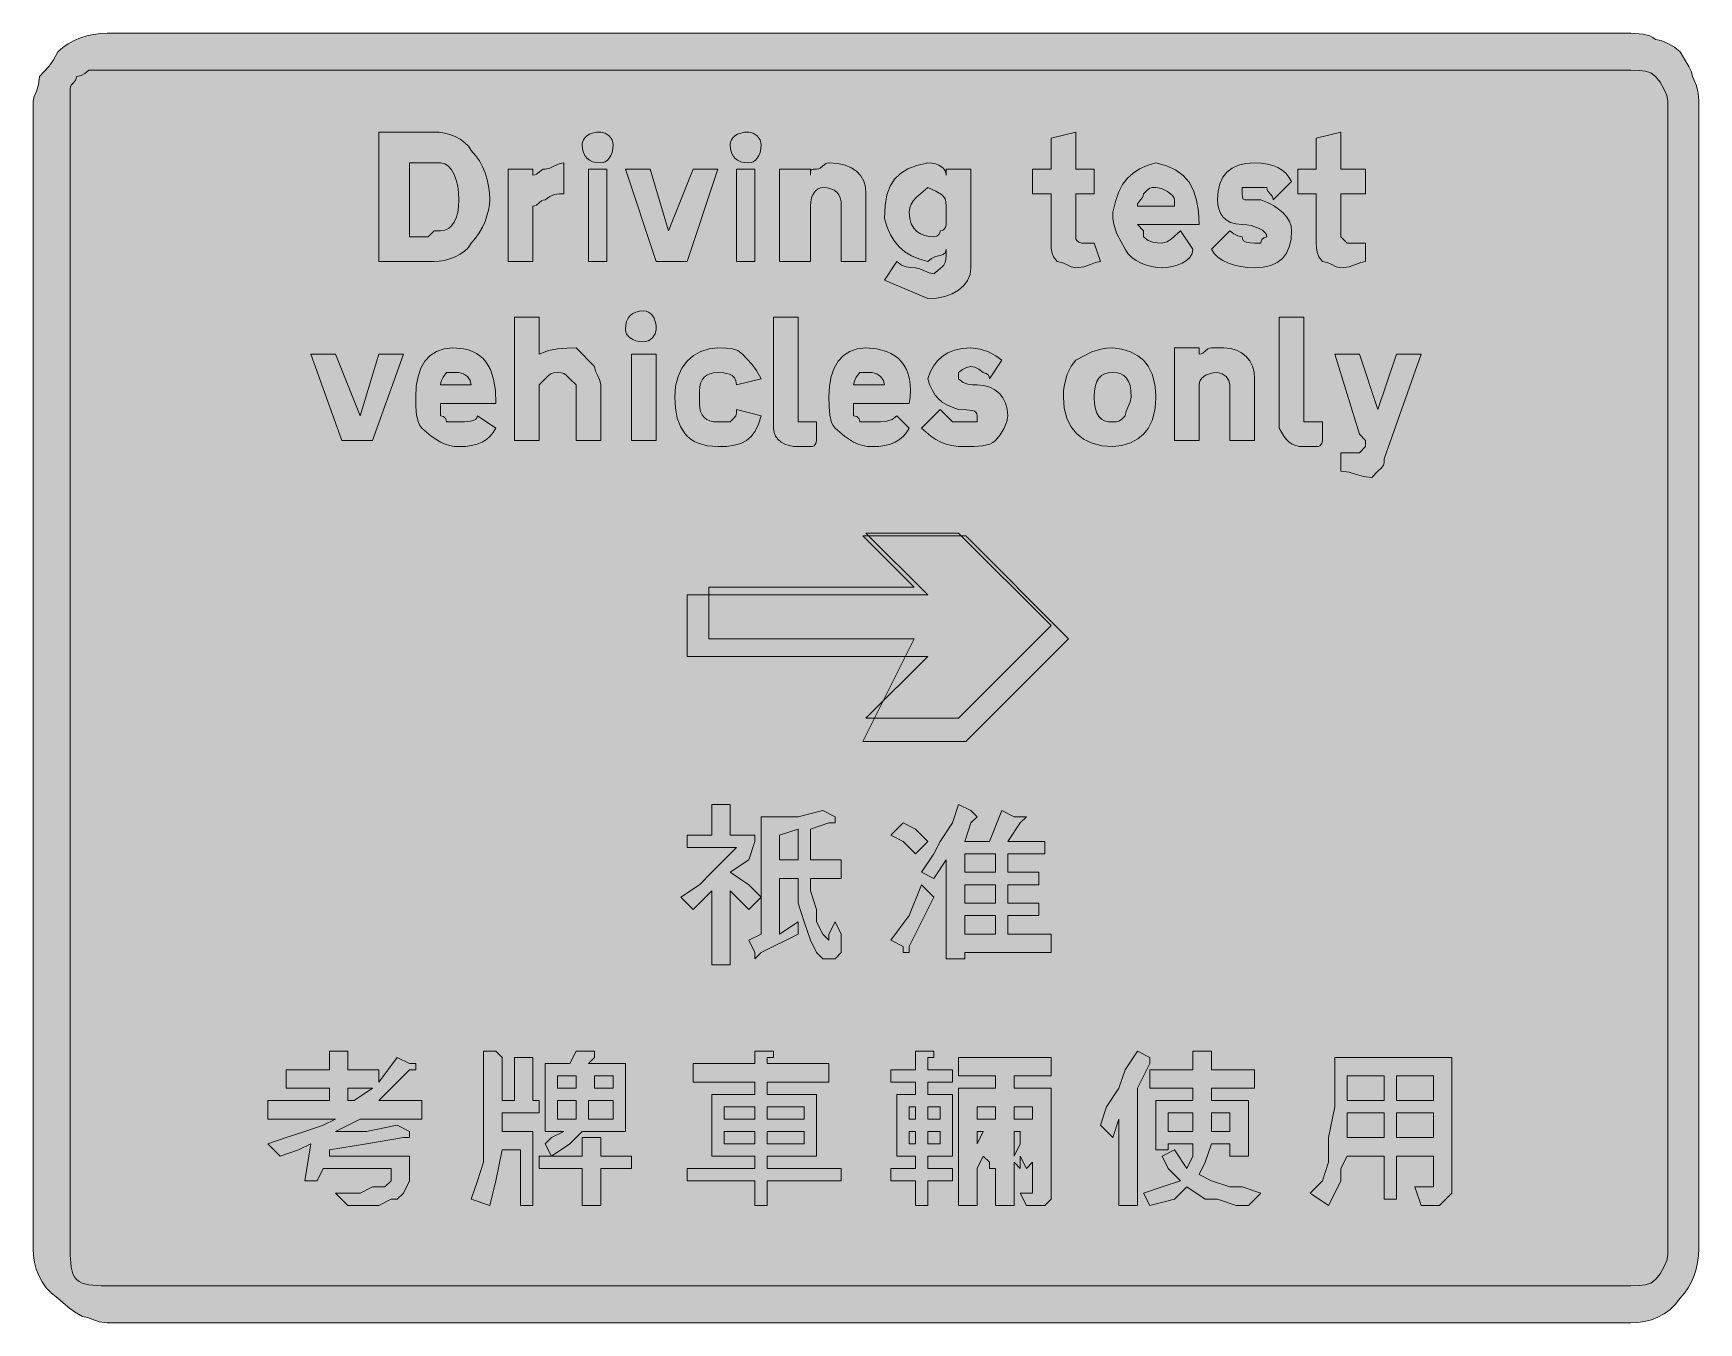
# Model space of a CAD drawing. Header units: metres. Extents: x 122 to 446, y 11 to 261.
import ezdxf

# ---------------------------------------------------------------- set-up
doc = ezdxf.new("R2010")
doc.units = ezdxf.units.M
for name, color, linetype, true_color in [('FILL_BLACK_000000', 7, 'Continuous', 0x000000), ('FILL_WHITE_FFFFFF', 7, 'Continuous', 0xffffff), ('STROKE_BLACK_000000', 7, 'Continuous', 0x000000)]:
    doc.layers.add(name, color=color, linetype=linetype, true_color=true_color)

msp = doc.modelspace()

# ---------------------------------------------------------------- hatches: boundary and pattern name
at = {"layer": 'FILL_BLACK_000000', "true_color": 0x000000}
h = msp.add_hatch(color=7, dxfattribs=at)
h.dxf.hatch_style = 1
h.paths.add_polyline_path([(445.83, 23.61), (445.66, 22.28), (445.38, 20.97), (444.99, 19.71), (444.48, 18.5), (443.86, 17.37), (443.13, 16.31), (442.29, 15.36), (441.34, 14.12), (440.28, 13.09), (439.15, 12.26), (437.94, 11.61), (436.68, 11.13), (435.37, 10.8), (434.04, 10.62), (432.69, 10.56), (136.29, 10.56), (134.7, 10.75), (133.44, 11.16), (132.41, 11.57), (131.49, 11.76), (129.9, 12.66), (128.64, 13.56), (126.69, 15.36), (125.45, 16.31), (124.42, 17.37), (123.59, 18.5), (122.94, 19.71), (122.46, 20.97), (122.13, 22.28), (121.95, 23.61), (121.89, 24.96), (121.89, 248.16), (122.08, 249.08), (122.49, 250.11), (122.9, 251.37), (123.09, 252.96), (124.89, 254.91), (125.79, 256.17), (126.69, 257.76), (127.64, 258.6), (128.7, 259.33), (129.83, 259.95), (131.04, 260.46), (132.3, 260.85), (133.61, 261.13), (134.94, 261.3), (136.29, 261.36), (432.69, 261.36), (435.09, 261.21), (436.4, 260.85), (436.99, 260.56), (437.49, 260.16), (438.58, 259.95), (439.89, 259.41), (441.2, 258.64), (442.29, 257.76), (443.94, 254.91), (444.48, 253.88), (444.69, 252.96), (445.38, 251.37), (445.74, 250.11), (445.87, 249.08), (445.89, 248.16), (445.89, 24.96), (445.83, 23.61)])
h = msp.add_hatch(color=7, dxfattribs=at)
h.dxf.hatch_style = 1
h.paths.add_polyline_path([(189.09, 242.16), (199.89, 242.16), (200.84, 242.1), (201.86, 241.93), (202.91, 241.65), (203.94, 241.26), (204.92, 240.75), (205.8, 240.13), (206.53, 239.4), (207.09, 238.56), (207.93, 237.61), (208.67, 236.55), (209.28, 235.42), (209.79, 234.21), (210.18, 232.95), (210.47, 231.64), (210.63, 230.31), (210.69, 228.96), (210.63, 228.01), (210.47, 226.97), (209.79, 224.76), (209.28, 223.64), (208.66, 222.55), (207.93, 221.51), (207.09, 220.56), (206.53, 219.72), (205.8, 218.98), (204.92, 218.37), (203.94, 217.86), (202.91, 217.47), (201.86, 217.19), (200.84, 217.02), (199.89, 216.96), (189.09, 216.96), (189.09, 242.16)])
h.paths.add_polyline_path([(198.69, 221.76), (199.89, 222.96), (201.09, 222.96), (201.93, 223.07), (202.66, 223.39), (203.28, 223.91), (203.79, 224.61), (204.18, 225.48), (204.46, 226.5), (204.63, 227.67), (204.69, 228.96), (204.63, 230.3), (204.46, 231.6), (204.18, 232.82), (203.79, 233.91), (203.28, 234.83), (202.66, 235.54), (201.93, 236), (201.09, 236.16), (199.89, 236.16), (198.69, 236.16), (195.09, 236.16), (195.09, 221.76), (198.69, 221.76)], flags=16)
h = msp.add_hatch(color=7, dxfattribs=at)
h.dxf.hatch_style = 1
h.paths.add_polyline_path([(234.64, 238.92), (234.48, 238.18), (234.25, 237.57), (233.94, 237.06), (233.58, 236.67), (233.17, 236.38), (232.74, 236.22), (232.29, 236.16), (231.45, 236.22), (230.71, 236.38), (230.1, 236.67), (229.59, 237.06), (229.2, 237.57), (228.91, 238.18), (228.75, 238.92), (228.69, 239.76), (228.75, 240.21), (228.91, 240.64), (229.2, 241.05), (229.59, 241.41), (230.1, 241.72), (230.71, 241.95), (231.45, 242.11), (232.29, 242.16), (233.17, 241.95), (233.94, 241.41), (234.48, 240.64), (234.69, 239.76), (234.64, 238.92)])
h = msp.add_hatch(color=7, dxfattribs=at)
h.dxf.hatch_style = 1
h.paths.add_polyline_path([(263.44, 238.92), (263.28, 238.18), (263.05, 237.57), (262.74, 237.06), (262.38, 236.67), (261.97, 236.38), (261.54, 236.22), (261.09, 236.16), (260.25, 236.22), (259.51, 236.38), (258.9, 236.67), (258.39, 237.06), (258, 237.57), (257.71, 238.18), (257.55, 238.92), (257.49, 239.76), (257.55, 240.21), (257.71, 240.64), (258, 241.05), (258.39, 241.41), (258.9, 241.72), (259.51, 241.95), (260.25, 242.11), (261.09, 242.16), (261.97, 241.95), (262.74, 241.41), (263.28, 240.64), (263.49, 239.76), (263.44, 238.92)])
h = msp.add_hatch(color=7, dxfattribs=at)
h.dxf.hatch_style = 1
h.paths.add_polyline_path([(328.29, 234.96), (328.29, 230.16), (324.69, 230.16), (324.69, 222.96), (324.69, 221.76), (324.74, 221.36), (324.88, 221.07), (325.29, 220.71), (325.89, 220.56), (327.09, 220.56), (328.29, 220.56), (329.49, 216.96), (328.57, 216.77), (327.54, 216.36), (326.28, 215.95), (324.69, 215.76), (323.79, 215.95), (322.89, 216.36), (321.99, 216.77), (321.09, 216.96), (320.4, 217.86), (320.04, 218.76), (319.91, 219.66), (319.89, 220.56), (319.89, 230.16), (316.29, 230.16), (316.29, 234.96), (319.89, 234.96), (319.89, 240.96), (324.69, 242.16), (324.69, 234.96), (328.29, 234.96)])
h = msp.add_hatch(color=7, dxfattribs=at)
h.dxf.hatch_style = 1
h.paths.add_polyline_path([(381.09, 234.96), (381.09, 230.16), (376.29, 230.16), (376.29, 222.96), (376.29, 221.76), (377.49, 220.56), (378.69, 220.56), (381.09, 220.56), (381.09, 216.96), (380.17, 216.77), (379.14, 216.36), (377.88, 215.95), (376.29, 215.76), (375.39, 215.95), (374.49, 216.36), (373.59, 216.77), (372.69, 216.96), (372, 217.86), (371.64, 218.76), (371.51, 219.66), (371.49, 220.56), (371.49, 230.16), (367.89, 230.16), (367.89, 234.96), (371.49, 234.96), (371.49, 240.96), (376.29, 242.16), (376.29, 234.96), (381.09, 234.96)])
h = msp.add_hatch(color=7, dxfattribs=at)
h.dxf.hatch_style = 1
h.paths.add_polyline_path([(214.29, 234.96), (219.09, 234.96), (219.09, 233.76), (219.49, 233.81), (219.8, 233.95), (220.29, 234.36), (220.78, 234.77), (221.09, 234.91), (221.49, 234.96), (222.39, 235.15), (223.29, 235.56), (224.19, 235.97), (225.09, 236.16), (225.09, 230.16), (224.19, 230.14), (223.29, 230.01), (222.39, 229.65), (221.49, 228.96), (221.09, 228.91), (220.78, 228.77), (220.29, 228.36), (219.8, 227.95), (219.49, 227.81), (219.09, 227.76), (219.09, 216.96), (214.29, 216.96), (214.29, 234.96)])
h = msp.add_hatch(color=7, dxfattribs=at)
h.dxf.hatch_style = 1
h.paths.add_polyline_path([(229.89, 216.96), (229.89, 234.96), (233.49, 234.96), (233.49, 216.96), (229.89, 216.96)])
h = msp.add_hatch(color=7, dxfattribs=at)
h.dxf.hatch_style = 1
h.paths.add_polyline_path([(237.09, 234.96), (241.89, 234.96), (245.49, 222.96), (250.29, 234.96), (255.09, 234.96), (249.09, 216.96), (245.49, 216.96), (243.09, 216.96), (237.09, 234.96)])
h = msp.add_hatch(color=7, dxfattribs=at)
h.dxf.hatch_style = 1
h.paths.add_polyline_path([(258.69, 216.96), (258.69, 234.96), (262.29, 234.96), (262.29, 216.96), (258.69, 216.96)])
h = msp.add_hatch(color=7, dxfattribs=at)
h.dxf.hatch_style = 1
h.paths.add_polyline_path([(279.09, 216.96), (279.09, 227.76), (279.03, 228.6), (278.87, 229.33), (278.58, 229.95), (278.19, 230.46), (277.68, 230.85), (277.07, 231.13), (276.33, 231.3), (275.49, 231.36), (275.04, 231.3), (274.61, 231.13), (274.2, 230.85), (273.84, 230.46), (273.53, 229.95), (273.3, 229.33), (273.14, 228.6), (273.09, 227.76), (273.09, 216.96), (267.09, 216.96), (267.09, 234.96), (273.09, 234.96), (273.09, 233.76), (273.11, 234.45), (273.24, 234.81), (273.6, 234.94), (274.29, 234.96), (274.69, 235.01), (275, 235.15), (275.49, 235.56), (275.98, 235.97), (276.29, 236.11), (276.69, 236.16), (278.38, 236.05), (279.84, 235.73), (281.08, 235.21), (282.09, 234.51), (282.88, 233.64), (283.44, 232.62), (283.78, 231.45), (283.89, 230.16), (283.89, 228.96), (283.89, 216.96), (279.09, 216.96)])
h = msp.add_hatch(color=7, dxfattribs=at)
h.dxf.hatch_style = 1
h.paths.add_polyline_path([(303.65, 213.3), (302.9, 212.28), (301.89, 211.41), (300.66, 210.71), (299.23, 210.19), (297.63, 209.87), (295.89, 209.76), (287.49, 213.36), (289.89, 216.96), (290.79, 216.27), (291.69, 215.91), (292.59, 215.78), (293.49, 215.76), (294.39, 215.57), (295.29, 215.16), (296.19, 214.75), (297.09, 214.56), (298.74, 215.91), (299.05, 216.28), (299.28, 216.75), (299.44, 217.37), (299.49, 218.16), (299.49, 219.36), (299.44, 218.96), (299.3, 218.67), (298.89, 218.31), (298.29, 218.16), (297.41, 217.97), (296.64, 217.56), (295.89, 216.96), (294.2, 217.47), (292.72, 218.1), (291.44, 218.88), (290.34, 219.81), (289.41, 220.91), (288.63, 222.19), (288, 223.67), (287.49, 225.36), (287.6, 227.84), (287.96, 229.92), (288.57, 231.62), (289.44, 233.01), (290.6, 234.11), (292.05, 234.98), (293.81, 235.65), (295.89, 236.16), (296.73, 236.11), (297.46, 235.95), (298.08, 235.72), (298.59, 235.41), (298.98, 235.05), (299.27, 234.64), (299.43, 234.21), (299.49, 233.76), (299.49, 234.96), (304.29, 234.96), (304.29, 215.76), (304.13, 214.47), (303.65, 213.3)])
h.paths.add_polyline_path([(299.27, 229.17), (298.98, 229.64), (298.59, 230.01), (297.46, 230.63), (295.89, 231.36), (293.64, 229.41), (293.11, 228.82), (292.68, 228.15), (292.4, 227.41), (292.29, 226.56), (292.4, 225.32), (292.7, 224.29), (293.18, 223.46), (293.79, 222.81), (294.52, 222.33), (295.33, 222), (296.19, 221.82), (297.09, 221.76), (297.69, 221.91), (298.1, 222.27), (298.24, 222.56), (298.29, 222.96), (298.69, 223.01), (298.98, 223.15), (299.34, 223.56), (299.49, 224.16), (299.49, 227.76), (299.43, 228.55), (299.27, 229.17)], flags=16)
h = msp.add_hatch(color=7, dxfattribs=at)
h.dxf.hatch_style = 1
h.paths.add_polyline_path([(337.89, 222.96), (337.89, 221.76), (338.79, 221.07), (339.69, 220.71), (340.59, 220.58), (341.49, 220.56), (342.39, 220.77), (343.29, 221.31), (345.09, 222.96), (347.49, 219.36), (347.33, 218.52), (346.89, 217.78), (346.22, 217.17), (345.39, 216.66), (344.44, 216.27), (343.44, 215.98), (342.44, 215.82), (341.49, 215.76), (340.54, 215.82), (339.52, 215.98), (338.47, 216.27), (337.44, 216.66), (336.46, 217.17), (335.58, 217.78), (334.85, 218.52), (334.29, 219.36), (332.64, 222.51), (332.1, 224.25), (331.94, 225.32), (331.89, 226.56), (332.4, 228.65), (333.03, 230.42), (333.81, 231.92), (334.74, 233.16), (335.84, 234.18), (337.12, 235), (338.6, 235.65), (340.29, 236.16), (342.37, 235.6), (344.13, 234.79), (345.58, 233.73), (346.74, 232.41), (347.61, 230.8), (348.22, 228.9), (348.58, 226.69), (348.69, 224.16), (336.69, 224.16), (337.89, 222.96)])
h.paths.add_polyline_path([(343.89, 228.96), (343.78, 229.41), (343.5, 229.84), (342.54, 230.61), (341.36, 231.15), (340.29, 231.36), (339.58, 231.34), (339.09, 231.21), (338.6, 230.85), (337.89, 230.16), (337.84, 229.76), (337.7, 229.45), (337.29, 228.96), (336.88, 228.47), (336.74, 228.16), (336.69, 227.76), (343.89, 227.76), (343.89, 228.96)], flags=16)
h = msp.add_hatch(color=7, dxfattribs=at)
h.dxf.hatch_style = 1
h.paths.add_polyline_path([(366.58, 221.27), (366.24, 219.81), (365.68, 218.57), (364.89, 217.56), (363.88, 216.77), (362.64, 216.21), (361.18, 215.87), (359.49, 215.76), (358.14, 215.82), (356.83, 215.98), (355.57, 216.27), (354.39, 216.66), (353.33, 217.17), (352.4, 217.78), (351.65, 218.52), (351.09, 219.36), (354.69, 222.96), (355.44, 222.36), (356.21, 221.95), (357.09, 221.76), (357.14, 221.36), (357.3, 221.07), (357.84, 220.71), (358.61, 220.58), (359.49, 220.56), (360.69, 220.56), (360.74, 220.96), (360.88, 221.25), (361.29, 221.61), (361.89, 221.76), (361.78, 222.21), (361.48, 222.64), (361, 223.05), (360.39, 223.41), (358.85, 223.95), (357.99, 224.11), (357.09, 224.16), (355.85, 224.27), (354.82, 224.57), (353.99, 225.05), (353.34, 225.66), (352.86, 226.39), (352.53, 227.2), (352.35, 228.06), (352.29, 228.96), (352.4, 230.65), (352.74, 232.11), (353.3, 233.35), (354.09, 234.36), (355.1, 235.15), (356.34, 235.71), (357.8, 236.05), (359.49, 236.16), (360.78, 236.1), (361.97, 235.93), (363.03, 235.65), (363.99, 235.26), (364.83, 234.75), (365.57, 234.13), (366.18, 233.4), (366.69, 232.56), (363.09, 228.96), (363.04, 229.36), (362.9, 229.67), (362.49, 230.16), (362.08, 230.65), (361.94, 230.96), (361.89, 231.36), (359.49, 231.36), (357.09, 231.36), (357.09, 230.16), (357.11, 229.47), (357.24, 229.11), (357.6, 228.98), (358.29, 228.96), (360.69, 228.96), (361.98, 228.46), (363.15, 227.85), (364.17, 227.17), (365.04, 226.41), (365.74, 225.6), (366.26, 224.74), (366.58, 223.86), (366.69, 222.96), (366.58, 221.27)])
h = msp.add_hatch(color=7, dxfattribs=at)
h.dxf.hatch_style = 1
h.paths.add_polyline_path([(242.88, 202.88), (242.34, 202.11), (241.57, 201.57), (240.69, 201.36), (239.85, 201.41), (239.11, 201.57), (238.5, 201.8), (237.99, 202.11), (237.6, 202.47), (237.31, 202.88), (237.15, 203.31), (237.09, 203.76), (237.15, 204.6), (237.31, 205.33), (237.6, 205.95), (237.99, 206.46), (238.5, 206.85), (239.11, 207.13), (239.85, 207.3), (240.69, 207.36), (241.14, 207.3), (241.57, 207.13), (241.98, 206.85), (242.34, 206.46), (242.65, 205.95), (242.88, 205.33), (243.04, 204.6), (243.09, 203.76), (242.88, 202.88)])
h = msp.add_hatch(color=7, dxfattribs=at)
h.dxf.hatch_style = 1
h.paths.add_polyline_path([(222.09, 199.65), (223.89, 200.01), (225.69, 200.14), (227.49, 200.16), (231.09, 196.56), (231.28, 195.66), (231.69, 194.76), (232.1, 193.86), (232.29, 192.96), (232.29, 182.16), (227.49, 182.16), (227.49, 192.96), (226.29, 194.16), (225.58, 194.85), (225.09, 195.21), (224.6, 195.34), (223.89, 195.36), (223.18, 195.34), (222.69, 195.21), (222.2, 194.85), (221.49, 194.16), (220.29, 192.96), (220.29, 182.16), (215.49, 182.16), (215.49, 206.16), (220.29, 206.16), (220.29, 198.96), (222.09, 199.65)])
h = msp.add_hatch(color=7, dxfattribs=at)
h.dxf.hatch_style = 1
h.paths.add_polyline_path([(270.69, 186.96), (270.69, 185.76), (274.29, 185.76), (274.29, 182.16), (274.14, 181.56), (273.78, 181.15), (273.49, 181.01), (273.09, 180.96), (270.69, 180.96), (269.79, 181.02), (268.93, 181.18), (268.12, 181.47), (267.39, 181.86), (266.78, 182.37), (266.3, 182.98), (266, 183.72), (265.89, 184.56), (265.89, 185.76), (265.89, 206.16), (270.69, 206.16), (270.69, 186.96)])
h = msp.add_hatch(color=7, dxfattribs=at)
h.dxf.hatch_style = 1
h.paths.add_polyline_path([(369.09, 186.96), (369.09, 185.76), (372.69, 185.76), (372.69, 182.16), (372.54, 181.56), (372.18, 181.15), (371.89, 181.01), (371.49, 180.96), (369.09, 180.96), (368.24, 181.02), (367.5, 181.18), (366.83, 181.47), (366.24, 181.86), (365.7, 182.37), (365.21, 182.98), (364.29, 184.56), (364.29, 185.76), (364.29, 206.16), (369.09, 206.16), (369.09, 186.96)])
h = msp.add_hatch(color=7, dxfattribs=at)
h.dxf.hatch_style = 1
h.paths.add_polyline_path([(175.89, 198.96), (180.69, 198.96), (185.49, 186.96), (189.09, 198.96), (193.89, 198.96), (187.89, 182.16), (185.49, 182.16), (181.89, 182.16), (175.89, 198.96)])
h = msp.add_hatch(color=7, dxfattribs=at)
h.dxf.hatch_style = 1
h.paths.add_polyline_path([(201.09, 186.96), (201.69, 186.81), (202.1, 186.45), (202.24, 186.16), (202.29, 185.76), (204.69, 185.76), (205.76, 185.78), (206.94, 185.91), (207.47, 186.05), (207.9, 186.27), (208.18, 186.56), (208.29, 186.96), (211.89, 184.56), (211.38, 183.72), (210.77, 182.98), (210.03, 182.37), (209.19, 181.86), (208.23, 181.47), (207.16, 181.18), (205.98, 181.02), (204.69, 180.96), (203.79, 181.02), (202.89, 181.18), (201.99, 181.47), (201.09, 181.86), (199.29, 182.98), (197.49, 184.56), (197.09, 185.06), (196.8, 185.67), (196.44, 187.11), (196.31, 188.78), (196.29, 190.56), (196.4, 192.7), (196.74, 194.59), (197.3, 196.23), (198.09, 197.61), (199.1, 198.7), (200.34, 199.5), (201.8, 199.99), (203.49, 200.16), (205.57, 199.99), (206.49, 199.78), (207.33, 199.48), (208.1, 199.11), (208.78, 198.64), (209.4, 198.09), (209.94, 197.46), (210.41, 196.74), (210.81, 195.94), (211.42, 194.08), (211.78, 191.89), (211.89, 189.36), (201.09, 189.36), (201.09, 186.96)])
h.paths.add_polyline_path([(206.88, 193.84), (206.34, 194.61), (205.57, 195.15), (204.69, 195.36), (202.29, 195.36), (201.6, 194.48), (201.24, 193.71), (201.09, 192.96), (207.09, 192.96), (206.88, 193.84)], flags=16)
h = msp.add_hatch(color=7, dxfattribs=at)
h.dxf.hatch_style = 1
h.paths.add_polyline_path([(238.29, 182.16), (238.29, 198.96), (243.09, 198.96), (243.09, 182.16), (238.29, 182.16)])
h = msp.add_hatch(color=7, dxfattribs=at)
h.dxf.hatch_style = 1
h.paths.add_polyline_path([(256.68, 200.14), (257.94, 200.01), (258.97, 199.65), (259.89, 198.96), (261.69, 197.01), (262.59, 195.75), (263.49, 194.16), (258.69, 192.96), (258.58, 193.75), (258.3, 194.35), (257.87, 194.77), (257.34, 195.06), (256.16, 195.32), (255.09, 195.36), (254.25, 195.3), (253.52, 195.13), (252.9, 194.85), (252.39, 194.46), (252, 193.95), (251.71, 193.33), (251.55, 192.6), (251.49, 191.76), (251.49, 190.56), (251.49, 189.36), (251.55, 188.52), (251.71, 187.78), (252, 187.17), (252.39, 186.66), (252.9, 186.27), (253.52, 185.98), (254.25, 185.82), (255.09, 185.76), (257.49, 185.76), (258.18, 186.47), (258.54, 186.96), (258.67, 187.45), (258.69, 188.16), (263.49, 186.96), (262.98, 185.32), (262.35, 184), (261.57, 182.95), (260.64, 182.16), (259.54, 181.59), (258.26, 181.22), (256.78, 181.02), (255.09, 180.96), (253.01, 181.13), (251.25, 181.62), (250.48, 181.98), (249.8, 182.42), (249.18, 182.93), (248.64, 183.51), (247.77, 184.89), (247.16, 186.53), (246.8, 188.42), (246.69, 190.56), (246.85, 192.7), (247.33, 194.59), (248.08, 196.23), (249.09, 197.61), (250.32, 198.7), (251.75, 199.5), (253.35, 199.99), (255.09, 200.16), (256.68, 200.14)])
h = msp.add_hatch(color=7, dxfattribs=at)
h.dxf.hatch_style = 1
h.paths.add_polyline_path([(281.49, 186.96), (282.09, 186.81), (282.5, 186.45), (282.64, 186.16), (282.69, 185.76), (285.09, 185.76), (286.68, 185.78), (287.94, 185.91), (288.97, 186.27), (289.89, 186.96), (292.29, 184.56), (291.78, 183.72), (291.16, 182.98), (290.43, 182.37), (289.59, 181.86), (288.63, 181.47), (287.56, 181.18), (286.38, 181.02), (285.09, 180.96), (284.19, 181.02), (283.29, 181.18), (282.39, 181.47), (281.49, 181.86), (279.69, 182.98), (277.89, 184.56), (277.49, 185.06), (277.2, 185.67), (276.84, 187.11), (276.71, 188.78), (276.69, 190.56), (276.8, 192.7), (277.14, 194.59), (277.7, 196.23), (278.49, 197.61), (279.5, 198.7), (280.74, 199.5), (282.2, 199.99), (283.89, 200.16), (286.02, 199.99), (287.9, 199.48), (288.74, 199.11), (289.5, 198.64), (290.19, 198.09), (290.79, 197.46), (291.31, 196.74), (291.74, 195.94), (292.08, 195.06), (292.33, 194.08), (292.47, 193.03), (292.52, 191.89), (292.46, 190.67), (292.29, 189.36), (281.49, 189.36), (281.49, 186.96)])
h.paths.add_polyline_path([(287.49, 192.96), (287.28, 193.84), (286.74, 194.61), (285.97, 195.15), (285.09, 195.36), (282.69, 195.36), (282, 194.48), (281.64, 193.71), (281.49, 192.96), (287.49, 192.96)], flags=16)
h = msp.add_hatch(color=7, dxfattribs=at)
h.dxf.hatch_style = 1
h.paths.add_polyline_path([(311.28, 185.87), (310.74, 184.56), (309.97, 183.25), (309.09, 182.16), (308.59, 181.76), (307.98, 181.47), (306.54, 181.11), (304.87, 180.98), (303.09, 180.96), (301.79, 181.02), (300.6, 181.18), (299.48, 181.47), (298.44, 181.86), (297.45, 182.37), (296.51, 182.98), (294.69, 184.56), (298.29, 188.16), (300.69, 185.76), (304.29, 185.76), (305.49, 185.76), (305.49, 186.96), (305.43, 187.36), (305.27, 187.65), (304.98, 187.87), (304.59, 188.01), (303.47, 188.14), (301.89, 188.16), (300.65, 188.61), (299.6, 189.1), (298.73, 189.64), (297.99, 190.26), (297.37, 191), (296.83, 191.87), (296.34, 192.92), (295.89, 194.16), (296.4, 195.45), (297.03, 196.62), (297.81, 197.64), (298.74, 198.51), (299.84, 199.21), (301.12, 199.73), (302.6, 200.05), (304.29, 200.16), (306.07, 199.95), (307.74, 199.41), (309.18, 198.64), (310.29, 197.76), (307.89, 194.16), (307.84, 194.56), (307.7, 194.85), (307.29, 195.21), (306.69, 195.36), (305.81, 196.05), (305.04, 196.41), (304.29, 196.56), (303.41, 196.37), (302.64, 195.96), (301.89, 195.36), (301.89, 194.16), (302.79, 193.47), (303.69, 193.11), (304.59, 192.98), (305.49, 192.96), (306.78, 192.85), (307.95, 192.53), (308.97, 192.01), (309.84, 191.31), (310.54, 190.44), (311.06, 189.42), (311.38, 188.25), (311.49, 186.96), (311.28, 185.87)])
h = msp.add_hatch(color=7, dxfattribs=at)
h.dxf.hatch_style = 1
h.paths.add_polyline_path([(340.08, 188.08), (339.54, 186.06), (338.77, 184.48), (337.89, 183.36), (336.78, 182.48), (335.34, 181.71), (333.67, 181.17), (331.89, 180.96), (329.75, 181.13), (327.86, 181.62), (326.22, 182.42), (324.84, 183.51), (323.75, 184.89), (322.95, 186.53), (322.46, 188.42), (322.29, 190.56), (322.34, 191.85), (322.5, 193.03), (323.04, 195.06), (323.81, 196.63), (324.69, 197.76), (327.84, 199.41), (329.58, 199.95), (330.65, 200.11), (331.89, 200.16), (333.67, 199.95), (335.34, 199.41), (336.78, 198.64), (337.89, 197.76), (338.77, 196.63), (339.54, 195.06), (340.08, 193.03), (340.24, 191.85), (340.29, 190.56), (340.24, 189.27), (340.08, 188.08)])
h.paths.add_polyline_path([(335.27, 192.83), (334.98, 193.66), (334.59, 194.31), (334.08, 194.79), (333.47, 195.12), (332.73, 195.3), (331.89, 195.36), (331.05, 195.3), (330.32, 195.12), (329.7, 194.79), (329.19, 194.31), (328.8, 193.66), (328.52, 192.83), (328.35, 191.8), (328.29, 190.56), (328.35, 189.32), (328.52, 188.29), (328.8, 187.46), (329.19, 186.81), (329.7, 186.33), (330.32, 186), (331.05, 185.82), (331.89, 185.76), (332.6, 185.78), (333.09, 185.91), (333.58, 186.27), (334.29, 186.96), (334.48, 187.86), (334.89, 188.76), (335.3, 189.66), (335.49, 190.56), (335.43, 191.8), (335.27, 192.83)], flags=16)
h = msp.add_hatch(color=7, dxfattribs=at)
h.dxf.hatch_style = 1
h.paths.add_polyline_path([(354.69, 182.16), (354.69, 191.76), (354.69, 192.96), (354.48, 193.84), (353.94, 194.61), (353.17, 195.15), (352.29, 195.36), (351.45, 195.31), (350.71, 195.15), (350.1, 194.92), (349.59, 194.61), (349.2, 194.25), (348.91, 193.84), (348.75, 193.41), (348.69, 192.96), (348.69, 182.16), (343.89, 182.16), (343.89, 200.16), (348.69, 200.16), (348.69, 198.96), (349.09, 199.01), (349.4, 199.15), (349.89, 199.56), (350.38, 199.97), (350.69, 200.11), (351.09, 200.16), (353.49, 200.16), (354.78, 200.05), (355.95, 199.73), (356.97, 199.21), (357.84, 198.51), (358.54, 197.64), (359.06, 196.62), (359.38, 195.45), (359.49, 194.16), (359.49, 182.16), (354.69, 182.16)])
h = msp.add_hatch(color=7, dxfattribs=at)
h.dxf.hatch_style = 1
h.paths.add_polyline_path([(384.69, 178.56), (384.67, 177.85), (384.54, 177.36), (384.18, 176.87), (383.49, 176.16), (382.29, 174.96), (380.68, 175.15), (379.29, 175.56), (377.9, 175.97), (376.29, 176.16), (376.29, 179.76), (378.69, 179.76), (379.89, 179.76), (381.09, 180.96), (381.09, 182.16), (379.89, 183.36), (375.09, 198.96), (379.89, 198.96), (383.49, 188.16), (387.09, 198.96), (391.89, 198.96), (384.69, 178.56)])
h = msp.add_hatch(color=7, dxfattribs=at)
h.dxf.hatch_style = 1
h.paths.add_polyline_path([(249.09, 140.16), (249.09, 152.16), (295.89, 152.16), (283.89, 164.16), (301.89, 164.16), (319.89, 146.16), (301.89, 128.16), (283.89, 128.16), (295.89, 140.16), (249.09, 140.16)])
h = msp.add_hatch(color=7, dxfattribs=at)
h.dxf.hatch_style = 1
h.paths.add_polyline_path([(249.09, 105.36), (253.89, 105.36), (253.89, 111.36), (256.29, 111.36), (257.49, 111.36), (257.49, 110.16), (257.49, 105.36), (262.29, 105.36), (262.29, 104.16), (261.09, 100.56), (257.49, 98.16), (261.09, 95.76), (263.49, 93.36), (261.09, 90.96), (257.49, 94.56), (257.49, 80.16), (253.89, 80.16), (253.89, 94.56), (250.29, 90.96), (247.89, 93.36), (251.49, 95.76), (253.89, 98.16), (256.29, 100.56), (258.69, 102.96), (249.09, 102.96), (249.09, 105.36)])
h = msp.add_hatch(color=7, dxfattribs=at)
h.dxf.hatch_style = 1
h.paths.add_polyline_path([(270.69, 108.96), (275.49, 110.16), (277.89, 108.96), (277.89, 107.76), (276.69, 107.76), (273.09, 106.56), (273.09, 100.56), (279.09, 100.56), (279.09, 96.96), (273.09, 96.96), (273.09, 94.56), (274.29, 90.96), (274.29, 88.56), (275.49, 86.16), (276.69, 84.96), (276.69, 86.16), (277.89, 88.56), (279.09, 86.16), (279.09, 84.96), (279.09, 82.56), (277.89, 81.36), (276.69, 81.36), (275.49, 81.36), (274.29, 82.56), (273.09, 84.96), (271.89, 88.56), (270.69, 92.16), (270.69, 96.96), (267.09, 96.96), (267.09, 86.16), (270.69, 88.56), (270.69, 86.16), (263.49, 82.56), (262.29, 81.36), (262.29, 82.56), (261.09, 84.96), (263.49, 86.16), (263.49, 108.96), (265.89, 108.96), (270.69, 108.96)])
h.paths.add_polyline_path([(270.69, 106.56), (267.09, 105.36), (267.09, 100.56), (270.69, 100.56), (270.69, 106.56)], flags=16)
h = msp.add_hatch(color=7, dxfattribs=at)
h.dxf.hatch_style = 1
h.paths.add_polyline_path([(301.89, 111.36), (304.29, 110.16), (305.49, 108.96), (304.29, 107.76), (303.09, 104.16), (307.89, 104.16), (310.29, 110.16), (312.69, 108.96), (313.89, 108.96), (315.09, 108.96), (313.89, 107.76), (311.49, 104.16), (318.69, 104.16), (318.69, 101.76), (311.49, 101.76), (311.49, 98.16), (317.49, 98.16), (317.49, 95.76), (311.49, 95.76), (311.49, 92.16), (317.49, 92.16), (317.49, 89.76), (311.49, 89.76), (311.49, 86.16), (319.89, 86.16), (319.89, 82.56), (303.09, 82.56), (303.09, 81.36), (299.49, 81.36), (299.49, 100.56), (297.09, 96.96), (294.69, 98.16), (297.09, 101.76), (298.29, 104.16), (300.69, 107.76), (301.89, 111.36)])
h.paths.add_polyline_path([(303.09, 92.16), (309.09, 92.16), (309.09, 95.76), (303.09, 95.76), (303.09, 92.16)], flags=16)
h.paths.add_polyline_path([(303.09, 101.76), (303.09, 98.16), (309.09, 98.16), (309.09, 101.76), (303.09, 101.76)], flags=16)
h.paths.add_polyline_path([(309.09, 89.76), (303.09, 89.76), (303.09, 86.16), (309.09, 86.16), (309.09, 89.76)], flags=16)
h = msp.add_hatch(color=7, dxfattribs=at)
h.dxf.hatch_style = 1
h.paths.add_polyline_path([(291.09, 104.16), (288.69, 105.36), (291.09, 107.76), (293.49, 106.56), (295.89, 104.16), (293.49, 101.76), (291.09, 104.16)])
h = msp.add_hatch(color=7, dxfattribs=at)
h.dxf.hatch_style = 1
h.paths.add_polyline_path([(292.29, 89.76), (294.69, 95.76), (297.09, 93.36), (294.69, 88.56), (292.29, 83.76), (292.29, 82.56), (291.09, 82.56), (291.09, 83.76), (288.69, 84.96), (292.29, 89.76)])
h = msp.add_hatch(color=7, dxfattribs=at)
h.dxf.hatch_style = 1
h.paths.add_polyline_path([(179.49, 53.76), (179.49, 56.16), (171.09, 56.16), (171.09, 59.76), (179.49, 59.76), (179.49, 63.36), (181.89, 63.36), (183.09, 63.36), (183.09, 62.16), (183.09, 59.76), (189.09, 59.76), (189.09, 57.36), (192.69, 62.16), (195.09, 60.96), (196.29, 60.96), (196.29, 59.76), (195.09, 59.76), (189.09, 53.76), (197.49, 53.76), (197.49, 50.16), (185.49, 50.16), (180.69, 47.76), (186.69, 47.76), (192.69, 48.96), (195.09, 47.76), (195.09, 46.56), (193.89, 46.56), (186.69, 45.36), (179.49, 44.16), (179.49, 42.96), (195.09, 42.96), (195.09, 41.76), (195.09, 39.36), (195.09, 38.16), (193.89, 35.76), (192.69, 34.56), (191.49, 34.56), (189.09, 33.36), (187.89, 33.36), (184.29, 33.36), (183.09, 33.36), (180.69, 35.76), (185.49, 35.76), (187.89, 36.96), (190.29, 36.96), (191.49, 38.16), (191.49, 40.56), (178.29, 40.56), (177.09, 38.16), (174.69, 38.16), (175.89, 45.36), (173.49, 44.16), (169.89, 42.96), (167.49, 45.36), (171.09, 46.56), (174.69, 47.76), (178.29, 48.96), (180.69, 50.16), (167.49, 50.16), (167.49, 53.76), (179.49, 53.76)])
h.paths.add_polyline_path([(183.09, 56.16), (183.09, 53.76), (184.29, 53.76), (187.89, 56.16), (183.09, 56.16)], flags=16)
h = msp.add_hatch(color=7, dxfattribs=at)
h.dxf.hatch_style = 1
h.paths.add_polyline_path([(211.89, 63.36), (213.09, 62.16), (213.09, 60.96), (213.09, 53.76), (215.49, 53.76), (215.49, 62.16), (217.89, 62.16), (219.09, 62.16), (219.09, 60.96), (219.09, 53.76), (220.29, 53.76), (220.29, 51.36), (213.09, 51.36), (213.09, 47.76), (219.09, 47.76), (219.09, 33.36), (216.69, 33.36), (216.69, 44.16), (213.09, 44.16), (211.89, 38.16), (210.69, 33.36), (207.09, 34.56), (208.29, 38.16), (209.49, 41.76), (209.49, 45.36), (209.49, 50.16), (209.49, 63.36), (211.89, 63.36)])
h = msp.add_hatch(color=7, dxfattribs=at)
h.dxf.hatch_style = 1
h.paths.add_polyline_path([(229.89, 60.96), (237.09, 60.96), (237.09, 47.76), (228.69, 47.76), (226.29, 45.36), (222.69, 42.96), (221.49, 45.36), (222.69, 46.56), (225.09, 47.76), (221.49, 47.76), (221.49, 60.96), (226.29, 60.96), (227.49, 63.36), (231.09, 63.36), (231.09, 62.16), (229.89, 60.96)])
h.paths.add_polyline_path([(227.49, 50.16), (227.49, 53.76), (223.89, 53.76), (223.89, 50.16), (227.49, 50.16)], flags=16)
h.paths.add_polyline_path([(231.09, 56.16), (234.69, 56.16), (234.69, 58.56), (231.09, 58.56), (231.09, 56.16)], flags=16)
h.paths.add_polyline_path([(223.89, 58.56), (223.89, 56.16), (227.49, 56.16), (227.49, 58.56), (223.89, 58.56)], flags=16)
h.paths.add_polyline_path([(229.89, 53.76), (229.89, 51.36), (229.89, 50.16), (234.69, 50.16), (234.69, 53.76), (229.89, 53.76)], flags=16)
h = msp.add_hatch(color=7, dxfattribs=at)
h.dxf.hatch_style = 1
h.paths.add_polyline_path([(264.69, 62.16), (264.69, 60.96), (276.69, 60.96), (276.69, 57.36), (264.69, 57.36), (264.69, 54.96), (274.29, 54.96), (274.29, 42.96), (264.69, 42.96), (264.69, 40.56), (279.09, 40.56), (279.09, 38.16), (264.69, 38.16), (264.69, 33.36), (262.29, 33.36), (262.29, 38.16), (249.09, 38.16), (249.09, 40.56), (262.29, 40.56), (262.29, 42.96), (253.89, 42.96), (253.89, 54.96), (262.29, 54.96), (262.29, 57.36), (250.29, 57.36), (250.29, 60.96), (262.29, 60.96), (262.29, 63.36), (265.89, 63.36), (265.89, 62.16), (264.69, 62.16)])
h.paths.add_polyline_path([(262.29, 50.16), (262.29, 52.56), (256.29, 52.56), (256.29, 50.16), (262.29, 50.16)], flags=16)
h.paths.add_polyline_path([(256.29, 45.36), (262.29, 45.36), (262.29, 47.76), (256.29, 47.76), (256.29, 45.36)], flags=16)
h.paths.add_polyline_path([(264.69, 52.56), (264.69, 50.16), (271.89, 50.16), (271.89, 52.56), (264.69, 52.56)], flags=16)
h.paths.add_polyline_path([(271.89, 47.76), (264.69, 47.76), (264.69, 45.36), (271.89, 45.36), (271.89, 47.76)], flags=16)
h = msp.add_hatch(color=7, dxfattribs=at)
h.dxf.hatch_style = 1
h.paths.add_polyline_path([(297.09, 63.36), (297.09, 62.16), (295.89, 62.16), (295.89, 59.76), (300.69, 59.76), (300.69, 57.36), (295.89, 57.36), (295.89, 54.96), (300.69, 54.96), (300.69, 42.96), (295.89, 42.96), (295.89, 40.56), (300.69, 40.56), (300.69, 38.16), (295.89, 38.16), (295.89, 33.36), (293.49, 33.36), (293.49, 38.16), (288.69, 38.16), (288.69, 40.56), (293.49, 40.56), (293.49, 42.96), (289.89, 42.96), (289.89, 54.96), (293.49, 54.96), (293.49, 57.36), (288.69, 57.36), (288.69, 59.76), (293.49, 59.76), (293.49, 63.36), (295.89, 63.36), (297.09, 63.36)])
h.paths.add_polyline_path([(298.29, 50.16), (298.29, 52.56), (295.89, 52.56), (295.89, 50.16), (298.29, 50.16)], flags=16)
h.paths.add_polyline_path([(295.89, 45.36), (298.29, 45.36), (298.29, 47.76), (295.89, 47.76), (295.89, 45.36)], flags=16)
h.paths.add_polyline_path([(292.29, 52.56), (292.29, 50.16), (293.49, 50.16), (293.49, 52.56), (292.29, 52.56)], flags=16)
h.paths.add_polyline_path([(293.49, 47.76), (292.29, 47.76), (292.29, 45.36), (293.49, 45.36), (293.49, 47.76)], flags=16)
h = msp.add_hatch(color=7, dxfattribs=at)
h.dxf.hatch_style = 1
h.paths.add_polyline_path([(312.69, 56.16), (319.89, 56.16), (319.89, 35.76), (319.89, 34.56), (318.69, 33.36), (317.49, 33.36), (316.29, 33.36), (315.09, 33.36), (313.89, 35.76), (315.09, 35.76), (316.29, 35.76), (316.29, 36.96), (316.29, 41.76), (315.09, 40.56), (313.89, 42.96), (313.89, 40.56), (312.69, 41.76), (312.69, 33.36), (309.09, 33.36), (309.09, 40.56), (307.89, 40.56), (307.89, 41.76), (306.69, 42.96), (305.49, 40.56), (305.49, 33.36), (301.89, 33.36), (301.89, 56.16), (309.09, 56.16), (309.09, 58.56), (301.89, 58.56), (301.89, 62.16), (319.89, 62.16), (319.89, 58.56), (312.69, 58.56), (312.69, 56.16)])
h.paths.add_polyline_path([(306.69, 47.76), (305.49, 47.76), (305.49, 45.36), (306.69, 47.76)], flags=16)
h.paths.add_polyline_path([(312.69, 42.96), (313.89, 45.36), (313.89, 47.76), (312.69, 47.76), (312.69, 42.96)], flags=16)
h.paths.add_polyline_path([(312.69, 52.56), (312.69, 50.16), (316.29, 50.16), (316.29, 52.56), (312.69, 52.56)], flags=16)
h.paths.add_polyline_path([(309.09, 52.56), (305.49, 52.56), (305.49, 50.16), (309.09, 50.16), (309.09, 52.56)], flags=16)
h = msp.add_hatch(color=7, dxfattribs=at)
h.dxf.hatch_style = 1
h.paths.add_polyline_path([(330.69, 52.56), (333.09, 56.16), (334.29, 59.76), (336.69, 63.36), (339.09, 62.16), (339.09, 60.96), (336.69, 56.16), (336.69, 33.36), (333.09, 33.36), (333.09, 50.16), (331.89, 46.56), (329.49, 48.96), (330.69, 52.56)])
h = msp.add_hatch(color=7, dxfattribs=at)
h.dxf.hatch_style = 1
h.paths.add_polyline_path([(351.09, 63.36), (351.09, 62.16), (351.09, 59.76), (359.49, 59.76), (359.49, 56.16), (351.09, 56.16), (351.09, 53.76), (358.29, 53.76), (358.29, 42.96), (354.69, 42.96), (354.69, 45.36), (351.09, 45.36), (349.89, 41.76), (348.69, 39.36), (351.09, 38.16), (354.69, 36.96), (357.09, 36.96), (360.69, 35.76), (358.29, 33.36), (355.89, 33.36), (352.29, 34.56), (349.89, 34.56), (346.29, 36.96), (343.89, 34.56), (339.09, 33.36), (337.89, 35.76), (341.49, 36.96), (345.09, 38.16), (342.69, 40.56), (341.49, 42.96), (343.89, 44.16), (346.29, 40.56), (347.49, 42.96), (347.49, 45.36), (342.69, 45.36), (342.69, 44.16), (340.29, 44.16), (340.29, 53.76), (347.49, 53.76), (347.49, 56.16), (339.09, 56.16), (339.09, 59.76), (347.49, 59.76), (347.49, 63.36), (351.09, 63.36)])
h.paths.add_polyline_path([(354.69, 51.36), (351.09, 51.36), (351.09, 47.76), (354.69, 47.76), (354.69, 51.36)], flags=16)
h.paths.add_polyline_path([(347.49, 51.36), (342.69, 51.36), (342.69, 47.76), (347.49, 47.76), (347.49, 51.36)], flags=16)
h = msp.add_hatch(color=7, dxfattribs=at)
h.dxf.hatch_style = 1
h.paths.add_polyline_path([(395.49, 33.36), (393.09, 33.36), (391.89, 33.36), (390.69, 36.96), (393.09, 36.96), (394.29, 36.96), (394.29, 38.16), (394.29, 39.36), (394.29, 42.96), (387.09, 42.96), (387.09, 34.56), (384.69, 34.56), (384.69, 42.96), (377.49, 42.96), (376.29, 40.56), (376.29, 38.16), (375.09, 35.76), (373.89, 33.36), (370.29, 35.76), (372.69, 38.16), (373.89, 41.76), (373.89, 46.56), (375.09, 52.56), (375.09, 62.16), (397.89, 62.16), (397.89, 38.16), (397.89, 35.76), (396.69, 34.56), (395.49, 33.36)])
h.paths.add_polyline_path([(384.69, 53.76), (384.69, 58.56), (377.49, 58.56), (377.49, 53.76), (384.69, 53.76)], flags=16)
h.paths.add_polyline_path([(384.69, 46.56), (384.69, 51.36), (377.49, 51.36), (377.49, 46.56), (384.69, 46.56)], flags=16)
h.paths.add_polyline_path([(387.09, 58.56), (387.09, 53.76), (394.29, 53.76), (394.29, 58.56), (387.09, 58.56)], flags=16)
h.paths.add_polyline_path([(394.29, 51.36), (387.09, 51.36), (387.09, 46.56), (394.29, 46.56), (394.29, 51.36)], flags=16)
h = msp.add_hatch(color=7, dxfattribs=at)
h.dxf.hatch_style = 1
h.paths.add_polyline_path([(231.09, 46.56), (232.29, 46.56), (232.29, 45.36), (232.29, 42.96), (238.29, 42.96), (238.29, 40.56), (232.29, 40.56), (232.29, 33.36), (228.69, 33.36), (228.69, 40.56), (220.29, 40.56), (220.29, 42.96), (228.69, 42.96), (228.69, 46.56), (231.09, 46.56)])
at = {"layer": 'FILL_WHITE_FFFFFF', "true_color": 0xffffff}
h = msp.add_hatch(color=7, dxfattribs=at)
h.dxf.hatch_style = 1
h.paths.add_polyline_path([(434.28, 254.14), (435.54, 254.01), (436.57, 253.65), (437.49, 252.96), (438.37, 251.87), (439.14, 250.56), (439.68, 249.25), (439.89, 248.16), (439.89, 23.76), (439.68, 22.67), (439.14, 21.36), (438.37, 20.05), (437.49, 18.96), (436.57, 18.27), (435.54, 17.91), (434.28, 17.78), (432.69, 17.76), (135.09, 17.76), (132.69, 17.91), (131.38, 18.27), (130.79, 18.56), (130.29, 18.96), (129.89, 19.46), (129.6, 20.05), (129.24, 21.36), (129.09, 23.76), (129.09, 248.16), (129.09, 250.56), (129.14, 250.96), (129.28, 251.27), (129.69, 251.76), (130.1, 252.25), (130.24, 252.56), (130.29, 252.96), (131.17, 253.15), (131.94, 253.56), (132.69, 254.16), (135.09, 254.16), (432.69, 254.16), (434.28, 254.14)])

# ---------------------------------------------------------------- linework, layer by layer
at = {"layer": 'FILL_BLACK_000000', "lineweight": 0, "true_color": 0x000000}
for points in [[(445.83, 23.61), (445.66, 22.28), (445.38, 20.97), (444.99, 19.71), (444.48, 18.5), (443.86, 17.37), (443.13, 16.31), (442.29, 15.36), (441.34, 14.12), (440.28, 13.09), (439.15, 12.26), (437.94, 11.61), (436.68, 11.13), (435.37, 10.8), (434.04, 10.62), (432.69, 10.56), (136.29, 10.56), (134.7, 10.75), (133.44, 11.16), (132.41, 11.57), (131.49, 11.76), (129.9, 12.66), (128.64, 13.56), (126.69, 15.36), (125.45, 16.31), (124.42, 17.37), (123.59, 18.5), (122.94, 19.71), (122.46, 20.97), (122.13, 22.28), (121.95, 23.61), (121.89, 24.96), (121.89, 248.16), (122.08, 249.08), (122.49, 250.11), (122.9, 251.37), (123.09, 252.96), (124.89, 254.91), (125.79, 256.17), (126.69, 257.76), (127.64, 258.6), (128.7, 259.33), (129.83, 259.95), (131.04, 260.46), (132.3, 260.85), (133.61, 261.13), (134.94, 261.3), (136.29, 261.36), (432.69, 261.36), (435.09, 261.21), (436.4, 260.85), (436.99, 260.56), (437.49, 260.16), (438.58, 259.95), (439.89, 259.41), (441.2, 258.64), (442.29, 257.76), (443.94, 254.91), (444.48, 253.88), (444.69, 252.96), (445.38, 251.37), (445.74, 250.11), (445.87, 249.08), (445.89, 248.16), (445.89, 24.96)], [(189.09, 242.16), (199.89, 242.16), (200.84, 242.1), (201.86, 241.93), (202.91, 241.65), (203.94, 241.26), (204.92, 240.75), (205.8, 240.13), (206.53, 239.4), (207.09, 238.56), (207.93, 237.61), (208.67, 236.55), (209.28, 235.42), (209.79, 234.21), (210.18, 232.95), (210.47, 231.64), (210.63, 230.31), (210.69, 228.96), (210.63, 228.01), (210.47, 226.97), (209.79, 224.76), (209.28, 223.64), (208.66, 222.55), (207.93, 221.51), (207.09, 220.56), (206.53, 219.72), (205.8, 218.98), (204.92, 218.37), (203.94, 217.86), (202.91, 217.47), (201.86, 217.19), (200.84, 217.02), (199.89, 216.96), (189.09, 216.96)], [(234.64, 238.92), (234.48, 238.18), (234.25, 237.57), (233.94, 237.06), (233.58, 236.67), (233.17, 236.38), (232.74, 236.22), (232.29, 236.16), (231.45, 236.22), (230.71, 236.38), (230.1, 236.67), (229.59, 237.06), (229.2, 237.57), (228.91, 238.18), (228.75, 238.92), (228.69, 239.76), (228.75, 240.21), (228.91, 240.64), (229.2, 241.05), (229.59, 241.41), (230.1, 241.72), (230.71, 241.95), (231.45, 242.11), (232.29, 242.16), (233.17, 241.95), (233.94, 241.41), (234.48, 240.64), (234.69, 239.76)], [(263.44, 238.92), (263.28, 238.18), (263.05, 237.57), (262.74, 237.06), (262.38, 236.67), (261.97, 236.38), (261.54, 236.22), (261.09, 236.16), (260.25, 236.22), (259.51, 236.38), (258.9, 236.67), (258.39, 237.06), (258, 237.57), (257.71, 238.18), (257.55, 238.92), (257.49, 239.76), (257.55, 240.21), (257.71, 240.64), (258, 241.05), (258.39, 241.41), (258.9, 241.72), (259.51, 241.95), (260.25, 242.11), (261.09, 242.16), (261.97, 241.95), (262.74, 241.41), (263.28, 240.64), (263.49, 239.76)], [(328.29, 234.96), (328.29, 230.16), (324.69, 230.16), (324.69, 222.96), (324.69, 221.76), (324.74, 221.36), (324.88, 221.07), (325.29, 220.71), (325.89, 220.56), (327.09, 220.56), (328.29, 220.56), (329.49, 216.96), (328.57, 216.77), (327.54, 216.36), (326.28, 215.95), (324.69, 215.76), (323.79, 215.95), (322.89, 216.36), (321.99, 216.77), (321.09, 216.96), (320.4, 217.86), (320.04, 218.76), (319.91, 219.66), (319.89, 220.56), (319.89, 230.16), (316.29, 230.16), (316.29, 234.96), (319.89, 234.96), (319.89, 240.96), (324.69, 242.16), (324.69, 234.96)], [(381.09, 234.96), (381.09, 230.16), (376.29, 230.16), (376.29, 222.96), (376.29, 221.76), (377.49, 220.56), (378.69, 220.56), (381.09, 220.56), (381.09, 216.96), (380.17, 216.77), (379.14, 216.36), (377.88, 215.95), (376.29, 215.76), (375.39, 215.95), (374.49, 216.36), (373.59, 216.77), (372.69, 216.96), (372, 217.86), (371.64, 218.76), (371.51, 219.66), (371.49, 220.56), (371.49, 230.16), (367.89, 230.16), (367.89, 234.96), (371.49, 234.96), (371.49, 240.96), (376.29, 242.16), (376.29, 234.96)], [(198.69, 221.76), (199.89, 222.96), (201.09, 222.96), (201.93, 223.07), (202.66, 223.39), (203.28, 223.91), (203.79, 224.61), (204.18, 225.48), (204.46, 226.5), (204.63, 227.67), (204.69, 228.96), (204.63, 230.3), (204.46, 231.6), (204.18, 232.82), (203.79, 233.91), (203.28, 234.83), (202.66, 235.54), (201.93, 236), (201.09, 236.16), (199.89, 236.16), (198.69, 236.16), (195.09, 236.16), (195.09, 221.76)], [(214.29, 234.96), (219.09, 234.96), (219.09, 233.76), (219.49, 233.81), (219.8, 233.95), (220.29, 234.36), (220.78, 234.77), (221.09, 234.91), (221.49, 234.96), (222.39, 235.15), (223.29, 235.56), (224.19, 235.97), (225.09, 236.16), (225.09, 230.16), (224.19, 230.14), (223.29, 230.01), (222.39, 229.65), (221.49, 228.96), (221.09, 228.91), (220.78, 228.77), (220.29, 228.36), (219.8, 227.95), (219.49, 227.81), (219.09, 227.76), (219.09, 216.96), (214.29, 216.96)], [(229.89, 216.96), (229.89, 234.96), (233.49, 234.96), (233.49, 216.96)], [(237.09, 234.96), (241.89, 234.96), (245.49, 222.96), (250.29, 234.96), (255.09, 234.96), (249.09, 216.96), (245.49, 216.96), (243.09, 216.96)], [(258.69, 216.96), (258.69, 234.96), (262.29, 234.96), (262.29, 216.96)], [(279.09, 216.96), (279.09, 227.76), (279.03, 228.6), (278.87, 229.33), (278.58, 229.95), (278.19, 230.46), (277.68, 230.85), (277.07, 231.13), (276.33, 231.3), (275.49, 231.36), (275.04, 231.3), (274.61, 231.13), (274.2, 230.85), (273.84, 230.46), (273.53, 229.95), (273.3, 229.33), (273.14, 228.6), (273.09, 227.76), (273.09, 216.96), (267.09, 216.96), (267.09, 234.96), (273.09, 234.96), (273.09, 233.76), (273.11, 234.45), (273.24, 234.81), (273.6, 234.94), (274.29, 234.96), (274.69, 235.01), (275, 235.15), (275.49, 235.56), (275.98, 235.97), (276.29, 236.11), (276.69, 236.16), (278.38, 236.05), (279.84, 235.73), (281.08, 235.21), (282.09, 234.51), (282.88, 233.64), (283.44, 232.62), (283.78, 231.45), (283.89, 230.16), (283.89, 228.96), (283.89, 216.96)], [(303.65, 213.3), (302.9, 212.28), (301.89, 211.41), (300.66, 210.71), (299.23, 210.19), (297.63, 209.87), (295.89, 209.76), (287.49, 213.36), (289.89, 216.96), (290.79, 216.27), (291.69, 215.91), (292.59, 215.78), (293.49, 215.76), (294.39, 215.57), (295.29, 215.16), (296.19, 214.75), (297.09, 214.56), (298.74, 215.91), (299.05, 216.28), (299.28, 216.75), (299.44, 217.37), (299.49, 218.16), (299.49, 219.36), (299.44, 218.96), (299.3, 218.67), (298.89, 218.31), (298.29, 218.16), (297.41, 217.97), (296.64, 217.56), (295.89, 216.96), (294.2, 217.47), (292.72, 218.1), (291.44, 218.88), (290.34, 219.81), (289.41, 220.91), (288.63, 222.19), (288, 223.67), (287.49, 225.36), (287.6, 227.84), (287.96, 229.92), (288.57, 231.62), (289.44, 233.01), (290.6, 234.11), (292.05, 234.98), (293.81, 235.65), (295.89, 236.16), (296.73, 236.11), (297.46, 235.95), (298.08, 235.72), (298.59, 235.41), (298.98, 235.05), (299.27, 234.64), (299.43, 234.21), (299.49, 233.76), (299.49, 234.96), (304.29, 234.96), (304.29, 215.76), (304.13, 214.47)], [(337.89, 222.96), (337.89, 221.76), (338.79, 221.07), (339.69, 220.71), (340.59, 220.58), (341.49, 220.56), (342.39, 220.77), (343.29, 221.31), (345.09, 222.96), (347.49, 219.36), (347.33, 218.52), (346.89, 217.78), (346.22, 217.17), (345.39, 216.66), (344.44, 216.27), (343.44, 215.98), (342.44, 215.82), (341.49, 215.76), (340.54, 215.82), (339.52, 215.98), (338.47, 216.27), (337.44, 216.66), (336.46, 217.17), (335.58, 217.78), (334.85, 218.52), (334.29, 219.36), (332.64, 222.51), (332.1, 224.25), (331.94, 225.32), (331.89, 226.56), (332.4, 228.65), (333.03, 230.42), (333.81, 231.92), (334.74, 233.16), (335.84, 234.18), (337.12, 235), (338.6, 235.65), (340.29, 236.16), (342.37, 235.6), (344.13, 234.79), (345.58, 233.73), (346.74, 232.41), (347.61, 230.8), (348.22, 228.9), (348.58, 226.69), (348.69, 224.16), (336.69, 224.16)], [(366.58, 221.27), (366.24, 219.81), (365.68, 218.57), (364.89, 217.56), (363.88, 216.77), (362.64, 216.21), (361.18, 215.87), (359.49, 215.76), (358.14, 215.82), (356.83, 215.98), (355.57, 216.27), (354.39, 216.66), (353.33, 217.17), (352.4, 217.78), (351.65, 218.52), (351.09, 219.36), (354.69, 222.96), (355.44, 222.36), (356.21, 221.95), (357.09, 221.76), (357.14, 221.36), (357.3, 221.07), (357.84, 220.71), (358.61, 220.58), (359.49, 220.56), (360.69, 220.56), (360.74, 220.96), (360.88, 221.25), (361.29, 221.61), (361.89, 221.76), (361.78, 222.21), (361.48, 222.64), (361, 223.05), (360.39, 223.41), (358.85, 223.95), (357.99, 224.11), (357.09, 224.16), (355.85, 224.27), (354.82, 224.57), (353.99, 225.05), (353.34, 225.66), (352.86, 226.39), (352.53, 227.2), (352.35, 228.06), (352.29, 228.96), (352.4, 230.65), (352.74, 232.11), (353.3, 233.35), (354.09, 234.36), (355.1, 235.15), (356.34, 235.71), (357.8, 236.05), (359.49, 236.16), (360.78, 236.1), (361.97, 235.93), (363.03, 235.65), (363.99, 235.26), (364.83, 234.75), (365.57, 234.13), (366.18, 233.4), (366.69, 232.56), (363.09, 228.96), (363.04, 229.36), (362.9, 229.67), (362.49, 230.16), (362.08, 230.65), (361.94, 230.96), (361.89, 231.36), (359.49, 231.36), (357.09, 231.36), (357.09, 230.16), (357.11, 229.47), (357.24, 229.11), (357.6, 228.98), (358.29, 228.96), (360.69, 228.96), (361.98, 228.46), (363.15, 227.85), (364.17, 227.17), (365.04, 226.41), (365.74, 225.6), (366.26, 224.74), (366.58, 223.86), (366.69, 222.96)], [(299.27, 229.17), (298.98, 229.64), (298.59, 230.01), (297.46, 230.63), (295.89, 231.36), (293.64, 229.41), (293.11, 228.82), (292.68, 228.15), (292.4, 227.41), (292.29, 226.56), (292.4, 225.32), (292.7, 224.29), (293.18, 223.46), (293.79, 222.81), (294.52, 222.33), (295.33, 222), (296.19, 221.82), (297.09, 221.76), (297.69, 221.91), (298.1, 222.27), (298.24, 222.56), (298.29, 222.96), (298.69, 223.01), (298.98, 223.15), (299.34, 223.56), (299.49, 224.16), (299.49, 227.76), (299.43, 228.55)], [(343.89, 228.96), (343.78, 229.41), (343.5, 229.84), (342.54, 230.61), (341.36, 231.15), (340.29, 231.36), (339.58, 231.34), (339.09, 231.21), (338.6, 230.85), (337.89, 230.16), (337.84, 229.76), (337.7, 229.45), (337.29, 228.96), (336.88, 228.47), (336.74, 228.16), (336.69, 227.76), (343.89, 227.76)], [(242.88, 202.88), (242.34, 202.11), (241.57, 201.57), (240.69, 201.36), (239.85, 201.41), (239.11, 201.57), (238.5, 201.8), (237.99, 202.11), (237.6, 202.47), (237.31, 202.88), (237.15, 203.31), (237.09, 203.76), (237.15, 204.6), (237.31, 205.33), (237.6, 205.95), (237.99, 206.46), (238.5, 206.85), (239.11, 207.13), (239.85, 207.3), (240.69, 207.36), (241.14, 207.3), (241.57, 207.13), (241.98, 206.85), (242.34, 206.46), (242.65, 205.95), (242.88, 205.33), (243.04, 204.6), (243.09, 203.76)], [(222.09, 199.65), (223.89, 200.01), (225.69, 200.14), (227.49, 200.16), (231.09, 196.56), (231.28, 195.66), (231.69, 194.76), (232.1, 193.86), (232.29, 192.96), (232.29, 182.16), (227.49, 182.16), (227.49, 192.96), (226.29, 194.16), (225.58, 194.85), (225.09, 195.21), (224.6, 195.34), (223.89, 195.36), (223.18, 195.34), (222.69, 195.21), (222.2, 194.85), (221.49, 194.16), (220.29, 192.96), (220.29, 182.16), (215.49, 182.16), (215.49, 206.16), (220.29, 206.16), (220.29, 198.96)], [(270.69, 186.96), (270.69, 185.76), (274.29, 185.76), (274.29, 182.16), (274.14, 181.56), (273.78, 181.15), (273.49, 181.01), (273.09, 180.96), (270.69, 180.96), (269.79, 181.02), (268.93, 181.18), (268.12, 181.47), (267.39, 181.86), (266.78, 182.37), (266.3, 182.98), (266, 183.72), (265.89, 184.56), (265.89, 185.76), (265.89, 206.16), (270.69, 206.16)], [(369.09, 186.96), (369.09, 185.76), (372.69, 185.76), (372.69, 182.16), (372.54, 181.56), (372.18, 181.15), (371.89, 181.01), (371.49, 180.96), (369.09, 180.96), (368.24, 181.02), (367.5, 181.18), (366.83, 181.47), (366.24, 181.86), (365.7, 182.37), (365.21, 182.98), (364.29, 184.56), (364.29, 185.76), (364.29, 206.16), (369.09, 206.16)], [(175.89, 198.96), (180.69, 198.96), (185.49, 186.96), (189.09, 198.96), (193.89, 198.96), (187.89, 182.16), (185.49, 182.16), (181.89, 182.16)], [(201.09, 186.96), (201.69, 186.81), (202.1, 186.45), (202.24, 186.16), (202.29, 185.76), (204.69, 185.76), (205.76, 185.78), (206.94, 185.91), (207.47, 186.05), (207.9, 186.27), (208.18, 186.56), (208.29, 186.96), (211.89, 184.56), (211.38, 183.72), (210.77, 182.98), (210.03, 182.37), (209.19, 181.86), (208.23, 181.47), (207.16, 181.18), (205.98, 181.02), (204.69, 180.96), (203.79, 181.02), (202.89, 181.18), (201.99, 181.47), (201.09, 181.86), (199.29, 182.98), (197.49, 184.56), (197.09, 185.06), (196.8, 185.67), (196.44, 187.11), (196.31, 188.78), (196.29, 190.56), (196.4, 192.7), (196.74, 194.59), (197.3, 196.23), (198.09, 197.61), (199.1, 198.7), (200.34, 199.5), (201.8, 199.99), (203.49, 200.16), (205.57, 199.99), (206.49, 199.78), (207.33, 199.48), (208.1, 199.11), (208.78, 198.64), (209.4, 198.09), (209.94, 197.46), (210.41, 196.74), (210.81, 195.94), (211.42, 194.08), (211.78, 191.89), (211.89, 189.36), (201.09, 189.36)], [(238.29, 182.16), (238.29, 198.96), (243.09, 198.96), (243.09, 182.16)], [(256.68, 200.14), (257.94, 200.01), (258.97, 199.65), (259.89, 198.96), (261.69, 197.01), (262.59, 195.75), (263.49, 194.16), (258.69, 192.96), (258.58, 193.75), (258.3, 194.35), (257.87, 194.77), (257.34, 195.06), (256.16, 195.32), (255.09, 195.36), (254.25, 195.3), (253.52, 195.13), (252.9, 194.85), (252.39, 194.46), (252, 193.95), (251.71, 193.33), (251.55, 192.6), (251.49, 191.76), (251.49, 190.56), (251.49, 189.36), (251.55, 188.52), (251.71, 187.78), (252, 187.17), (252.39, 186.66), (252.9, 186.27), (253.52, 185.98), (254.25, 185.82), (255.09, 185.76), (257.49, 185.76), (258.18, 186.47), (258.54, 186.96), (258.67, 187.45), (258.69, 188.16), (263.49, 186.96), (262.98, 185.32), (262.35, 184), (261.57, 182.95), (260.64, 182.16), (259.54, 181.59), (258.26, 181.22), (256.78, 181.02), (255.09, 180.96), (253.01, 181.13), (251.25, 181.62), (250.48, 181.98), (249.8, 182.42), (249.18, 182.93), (248.64, 183.51), (247.77, 184.89), (247.16, 186.53), (246.8, 188.42), (246.69, 190.56), (246.85, 192.7), (247.33, 194.59), (248.08, 196.23), (249.09, 197.61), (250.32, 198.7), (251.75, 199.5), (253.35, 199.99), (255.09, 200.16)], [(281.49, 186.96), (282.09, 186.81), (282.5, 186.45), (282.64, 186.16), (282.69, 185.76), (285.09, 185.76), (286.68, 185.78), (287.94, 185.91), (288.97, 186.27), (289.89, 186.96), (292.29, 184.56), (291.78, 183.72), (291.16, 182.98), (290.43, 182.37), (289.59, 181.86), (288.63, 181.47), (287.56, 181.18), (286.38, 181.02), (285.09, 180.96), (284.19, 181.02), (283.29, 181.18), (282.39, 181.47), (281.49, 181.86), (279.69, 182.98), (277.89, 184.56), (277.49, 185.06), (277.2, 185.67), (276.84, 187.11), (276.71, 188.78), (276.69, 190.56), (276.8, 192.7), (277.14, 194.59), (277.7, 196.23), (278.49, 197.61), (279.5, 198.7), (280.74, 199.5), (282.2, 199.99), (283.89, 200.16), (286.02, 199.99), (287.9, 199.48), (288.74, 199.11), (289.5, 198.64), (290.19, 198.09), (290.79, 197.46), (291.31, 196.74), (291.74, 195.94), (292.08, 195.06), (292.33, 194.08), (292.47, 193.03), (292.52, 191.89), (292.46, 190.67), (292.29, 189.36), (281.49, 189.36)], [(311.28, 185.87), (310.74, 184.56), (309.97, 183.25), (309.09, 182.16), (308.59, 181.76), (307.98, 181.47), (306.54, 181.11), (304.87, 180.98), (303.09, 180.96), (301.79, 181.02), (300.6, 181.18), (299.48, 181.47), (298.44, 181.86), (297.45, 182.37), (296.51, 182.98), (294.69, 184.56), (298.29, 188.16), (300.69, 185.76), (304.29, 185.76), (305.49, 185.76), (305.49, 186.96), (305.43, 187.36), (305.27, 187.65), (304.98, 187.87), (304.59, 188.01), (303.47, 188.14), (301.89, 188.16), (300.65, 188.61), (299.6, 189.1), (298.73, 189.64), (297.99, 190.26), (297.37, 191), (296.83, 191.87), (296.34, 192.92), (295.89, 194.16), (296.4, 195.45), (297.03, 196.62), (297.81, 197.64), (298.74, 198.51), (299.84, 199.21), (301.12, 199.73), (302.6, 200.05), (304.29, 200.16), (306.07, 199.95), (307.74, 199.41), (309.18, 198.64), (310.29, 197.76), (307.89, 194.16), (307.84, 194.56), (307.7, 194.85), (307.29, 195.21), (306.69, 195.36), (305.81, 196.05), (305.04, 196.41), (304.29, 196.56), (303.41, 196.37), (302.64, 195.96), (301.89, 195.36), (301.89, 194.16), (302.79, 193.47), (303.69, 193.11), (304.59, 192.98), (305.49, 192.96), (306.78, 192.85), (307.95, 192.53), (308.97, 192.01), (309.84, 191.31), (310.54, 190.44), (311.06, 189.42), (311.38, 188.25), (311.49, 186.96)], [(340.08, 188.08), (339.54, 186.06), (338.77, 184.48), (337.89, 183.36), (336.78, 182.48), (335.34, 181.71), (333.67, 181.17), (331.89, 180.96), (329.75, 181.13), (327.86, 181.62), (326.22, 182.42), (324.84, 183.51), (323.75, 184.89), (322.95, 186.53), (322.46, 188.42), (322.29, 190.56), (322.34, 191.85), (322.5, 193.03), (323.04, 195.06), (323.81, 196.63), (324.69, 197.76), (327.84, 199.41), (329.58, 199.95), (330.65, 200.11), (331.89, 200.16), (333.67, 199.95), (335.34, 199.41), (336.78, 198.64), (337.89, 197.76), (338.77, 196.63), (339.54, 195.06), (340.08, 193.03), (340.24, 191.85), (340.29, 190.56), (340.24, 189.27)], [(354.69, 182.16), (354.69, 191.76), (354.69, 192.96), (354.48, 193.84), (353.94, 194.61), (353.17, 195.15), (352.29, 195.36), (351.45, 195.31), (350.71, 195.15), (350.1, 194.92), (349.59, 194.61), (349.2, 194.25), (348.91, 193.84), (348.75, 193.41), (348.69, 192.96), (348.69, 182.16), (343.89, 182.16), (343.89, 200.16), (348.69, 200.16), (348.69, 198.96), (349.09, 199.01), (349.4, 199.15), (349.89, 199.56), (350.38, 199.97), (350.69, 200.11), (351.09, 200.16), (353.49, 200.16), (354.78, 200.05), (355.95, 199.73), (356.97, 199.21), (357.84, 198.51), (358.54, 197.64), (359.06, 196.62), (359.38, 195.45), (359.49, 194.16), (359.49, 182.16)], [(384.69, 178.56), (384.67, 177.85), (384.54, 177.36), (384.18, 176.87), (383.49, 176.16), (382.29, 174.96), (380.68, 175.15), (379.29, 175.56), (377.9, 175.97), (376.29, 176.16), (376.29, 179.76), (378.69, 179.76), (379.89, 179.76), (381.09, 180.96), (381.09, 182.16), (379.89, 183.36), (375.09, 198.96), (379.89, 198.96), (383.49, 188.16), (387.09, 198.96), (391.89, 198.96)], [(206.88, 193.84), (206.34, 194.61), (205.57, 195.15), (204.69, 195.36), (202.29, 195.36), (201.6, 194.48), (201.24, 193.71), (201.09, 192.96), (207.09, 192.96)], [(287.49, 192.96), (287.28, 193.84), (286.74, 194.61), (285.97, 195.15), (285.09, 195.36), (282.69, 195.36), (282, 194.48), (281.64, 193.71), (281.49, 192.96)], [(335.27, 192.83), (334.98, 193.66), (334.59, 194.31), (334.08, 194.79), (333.47, 195.12), (332.73, 195.3), (331.89, 195.36), (331.05, 195.3), (330.32, 195.12), (329.7, 194.79), (329.19, 194.31), (328.8, 193.66), (328.52, 192.83), (328.35, 191.8), (328.29, 190.56), (328.35, 189.32), (328.52, 188.29), (328.8, 187.46), (329.19, 186.81), (329.7, 186.33), (330.32, 186), (331.05, 185.82), (331.89, 185.76), (332.6, 185.78), (333.09, 185.91), (333.58, 186.27), (334.29, 186.96), (334.48, 187.86), (334.89, 188.76), (335.3, 189.66), (335.49, 190.56), (335.43, 191.8)], [(249.09, 140.16), (249.09, 152.16), (295.89, 152.16), (283.89, 164.16), (301.89, 164.16), (319.89, 146.16), (301.89, 128.16), (283.89, 128.16), (295.89, 140.16)], [(249.09, 105.36), (253.89, 105.36), (253.89, 111.36), (256.29, 111.36), (257.49, 111.36), (257.49, 110.16), (257.49, 105.36), (262.29, 105.36), (262.29, 104.16), (261.09, 100.56), (257.49, 98.16), (261.09, 95.76), (263.49, 93.36), (261.09, 90.96), (257.49, 94.56), (257.49, 80.16), (253.89, 80.16), (253.89, 94.56), (250.29, 90.96), (247.89, 93.36), (251.49, 95.76), (253.89, 98.16), (256.29, 100.56), (258.69, 102.96), (249.09, 102.96)], [(270.69, 108.96), (275.49, 110.16), (277.89, 108.96), (277.89, 107.76), (276.69, 107.76), (273.09, 106.56), (273.09, 100.56), (279.09, 100.56), (279.09, 96.96), (273.09, 96.96), (273.09, 94.56), (274.29, 90.96), (274.29, 88.56), (275.49, 86.16), (276.69, 84.96), (276.69, 86.16), (277.89, 88.56), (279.09, 86.16), (279.09, 84.96), (279.09, 82.56), (277.89, 81.36), (276.69, 81.36), (275.49, 81.36), (274.29, 82.56), (273.09, 84.96), (271.89, 88.56), (270.69, 92.16), (270.69, 96.96), (267.09, 96.96), (267.09, 86.16), (270.69, 88.56), (270.69, 86.16), (263.49, 82.56), (262.29, 81.36), (262.29, 82.56), (261.09, 84.96), (263.49, 86.16), (263.49, 108.96), (265.89, 108.96)], [(301.89, 111.36), (304.29, 110.16), (305.49, 108.96), (304.29, 107.76), (303.09, 104.16), (307.89, 104.16), (310.29, 110.16), (312.69, 108.96), (313.89, 108.96), (315.09, 108.96), (313.89, 107.76), (311.49, 104.16), (318.69, 104.16), (318.69, 101.76), (311.49, 101.76), (311.49, 98.16), (317.49, 98.16), (317.49, 95.76), (311.49, 95.76), (311.49, 92.16), (317.49, 92.16), (317.49, 89.76), (311.49, 89.76), (311.49, 86.16), (319.89, 86.16), (319.89, 82.56), (303.09, 82.56), (303.09, 81.36), (299.49, 81.36), (299.49, 100.56), (297.09, 96.96), (294.69, 98.16), (297.09, 101.76), (298.29, 104.16), (300.69, 107.76)], [(291.09, 104.16), (288.69, 105.36), (291.09, 107.76), (293.49, 106.56), (295.89, 104.16), (293.49, 101.76)], [(270.69, 106.56), (267.09, 105.36), (267.09, 100.56), (270.69, 100.56)], [(303.09, 101.76), (303.09, 98.16), (309.09, 98.16), (309.09, 101.76)], [(292.29, 89.76), (294.69, 95.76), (297.09, 93.36), (294.69, 88.56), (292.29, 83.76), (292.29, 82.56), (291.09, 82.56), (291.09, 83.76), (288.69, 84.96)], [(303.09, 92.16), (309.09, 92.16), (309.09, 95.76), (303.09, 95.76)], [(309.09, 89.76), (303.09, 89.76), (303.09, 86.16), (309.09, 86.16)], [(179.49, 53.76), (179.49, 56.16), (171.09, 56.16), (171.09, 59.76), (179.49, 59.76), (179.49, 63.36), (181.89, 63.36), (183.09, 63.36), (183.09, 62.16), (183.09, 59.76), (189.09, 59.76), (189.09, 57.36), (192.69, 62.16), (195.09, 60.96), (196.29, 60.96), (196.29, 59.76), (195.09, 59.76), (189.09, 53.76), (197.49, 53.76), (197.49, 50.16), (185.49, 50.16), (180.69, 47.76), (186.69, 47.76), (192.69, 48.96), (195.09, 47.76), (195.09, 46.56), (193.89, 46.56), (186.69, 45.36), (179.49, 44.16), (179.49, 42.96), (195.09, 42.96), (195.09, 41.76), (195.09, 39.36), (195.09, 38.16), (193.89, 35.76), (192.69, 34.56), (191.49, 34.56), (189.09, 33.36), (187.89, 33.36), (184.29, 33.36), (183.09, 33.36), (180.69, 35.76), (185.49, 35.76), (187.89, 36.96), (190.29, 36.96), (191.49, 38.16), (191.49, 40.56), (178.29, 40.56), (177.09, 38.16), (174.69, 38.16), (175.89, 45.36), (173.49, 44.16), (169.89, 42.96), (167.49, 45.36), (171.09, 46.56), (174.69, 47.76), (178.29, 48.96), (180.69, 50.16), (167.49, 50.16), (167.49, 53.76)], [(211.89, 63.36), (213.09, 62.16), (213.09, 60.96), (213.09, 53.76), (215.49, 53.76), (215.49, 62.16), (217.89, 62.16), (219.09, 62.16), (219.09, 60.96), (219.09, 53.76), (220.29, 53.76), (220.29, 51.36), (213.09, 51.36), (213.09, 47.76), (219.09, 47.76), (219.09, 33.36), (216.69, 33.36), (216.69, 44.16), (213.09, 44.16), (211.89, 38.16), (210.69, 33.36), (207.09, 34.56), (208.29, 38.16), (209.49, 41.76), (209.49, 45.36), (209.49, 50.16), (209.49, 63.36)], [(229.89, 60.96), (237.09, 60.96), (237.09, 47.76), (228.69, 47.76), (226.29, 45.36), (222.69, 42.96), (221.49, 45.36), (222.69, 46.56), (225.09, 47.76), (221.49, 47.76), (221.49, 60.96), (226.29, 60.96), (227.49, 63.36), (231.09, 63.36), (231.09, 62.16)], [(264.69, 62.16), (264.69, 60.96), (276.69, 60.96), (276.69, 57.36), (264.69, 57.36), (264.69, 54.96), (274.29, 54.96), (274.29, 42.96), (264.69, 42.96), (264.69, 40.56), (279.09, 40.56), (279.09, 38.16), (264.69, 38.16), (264.69, 33.36), (262.29, 33.36), (262.29, 38.16), (249.09, 38.16), (249.09, 40.56), (262.29, 40.56), (262.29, 42.96), (253.89, 42.96), (253.89, 54.96), (262.29, 54.96), (262.29, 57.36), (250.29, 57.36), (250.29, 60.96), (262.29, 60.96), (262.29, 63.36), (265.89, 63.36), (265.89, 62.16)], [(297.09, 63.36), (297.09, 62.16), (295.89, 62.16), (295.89, 59.76), (300.69, 59.76), (300.69, 57.36), (295.89, 57.36), (295.89, 54.96), (300.69, 54.96), (300.69, 42.96), (295.89, 42.96), (295.89, 40.56), (300.69, 40.56), (300.69, 38.16), (295.89, 38.16), (295.89, 33.36), (293.49, 33.36), (293.49, 38.16), (288.69, 38.16), (288.69, 40.56), (293.49, 40.56), (293.49, 42.96), (289.89, 42.96), (289.89, 54.96), (293.49, 54.96), (293.49, 57.36), (288.69, 57.36), (288.69, 59.76), (293.49, 59.76), (293.49, 63.36), (295.89, 63.36)], [(312.69, 56.16), (319.89, 56.16), (319.89, 35.76), (319.89, 34.56), (318.69, 33.36), (317.49, 33.36), (316.29, 33.36), (315.09, 33.36), (313.89, 35.76), (315.09, 35.76), (316.29, 35.76), (316.29, 36.96), (316.29, 41.76), (315.09, 40.56), (313.89, 42.96), (313.89, 40.56), (312.69, 41.76), (312.69, 33.36), (309.09, 33.36), (309.09, 40.56), (307.89, 40.56), (307.89, 41.76), (306.69, 42.96), (305.49, 40.56), (305.49, 33.36), (301.89, 33.36), (301.89, 56.16), (309.09, 56.16), (309.09, 58.56), (301.89, 58.56), (301.89, 62.16), (319.89, 62.16), (319.89, 58.56), (312.69, 58.56)], [(330.69, 52.56), (333.09, 56.16), (334.29, 59.76), (336.69, 63.36), (339.09, 62.16), (339.09, 60.96), (336.69, 56.16), (336.69, 33.36), (333.09, 33.36), (333.09, 50.16), (331.89, 46.56), (329.49, 48.96)], [(351.09, 63.36), (351.09, 62.16), (351.09, 59.76), (359.49, 59.76), (359.49, 56.16), (351.09, 56.16), (351.09, 53.76), (358.29, 53.76), (358.29, 42.96), (354.69, 42.96), (354.69, 45.36), (351.09, 45.36), (349.89, 41.76), (348.69, 39.36), (351.09, 38.16), (354.69, 36.96), (357.09, 36.96), (360.69, 35.76), (358.29, 33.36), (355.89, 33.36), (352.29, 34.56), (349.89, 34.56), (346.29, 36.96), (343.89, 34.56), (339.09, 33.36), (337.89, 35.76), (341.49, 36.96), (345.09, 38.16), (342.69, 40.56), (341.49, 42.96), (343.89, 44.16), (346.29, 40.56), (347.49, 42.96), (347.49, 45.36), (342.69, 45.36), (342.69, 44.16), (340.29, 44.16), (340.29, 53.76), (347.49, 53.76), (347.49, 56.16), (339.09, 56.16), (339.09, 59.76), (347.49, 59.76), (347.49, 63.36)], [(395.49, 33.36), (393.09, 33.36), (391.89, 33.36), (390.69, 36.96), (393.09, 36.96), (394.29, 36.96), (394.29, 38.16), (394.29, 39.36), (394.29, 42.96), (387.09, 42.96), (387.09, 34.56), (384.69, 34.56), (384.69, 42.96), (377.49, 42.96), (376.29, 40.56), (376.29, 38.16), (375.09, 35.76), (373.89, 33.36), (370.29, 35.76), (372.69, 38.16), (373.89, 41.76), (373.89, 46.56), (375.09, 52.56), (375.09, 62.16), (397.89, 62.16), (397.89, 38.16), (397.89, 35.76), (396.69, 34.56)], [(223.89, 58.56), (223.89, 56.16), (227.49, 56.16), (227.49, 58.56)], [(231.09, 56.16), (234.69, 56.16), (234.69, 58.56), (231.09, 58.56)], [(384.69, 53.76), (384.69, 58.56), (377.49, 58.56), (377.49, 53.76)], [(387.09, 58.56), (387.09, 53.76), (394.29, 53.76), (394.29, 58.56)], [(183.09, 56.16), (183.09, 53.76), (184.29, 53.76), (187.89, 56.16)], [(227.49, 50.16), (227.49, 53.76), (223.89, 53.76), (223.89, 50.16)], [(229.89, 53.76), (229.89, 51.36), (229.89, 50.16), (234.69, 50.16), (234.69, 53.76)], [(262.29, 50.16), (262.29, 52.56), (256.29, 52.56), (256.29, 50.16)], [(264.69, 52.56), (264.69, 50.16), (271.89, 50.16), (271.89, 52.56)], [(292.29, 52.56), (292.29, 50.16), (293.49, 50.16), (293.49, 52.56)], [(298.29, 50.16), (298.29, 52.56), (295.89, 52.56), (295.89, 50.16)], [(309.09, 52.56), (305.49, 52.56), (305.49, 50.16), (309.09, 50.16)], [(312.69, 52.56), (312.69, 50.16), (316.29, 50.16), (316.29, 52.56)], [(347.49, 51.36), (342.69, 51.36), (342.69, 47.76), (347.49, 47.76)], [(354.69, 51.36), (351.09, 51.36), (351.09, 47.76), (354.69, 47.76)], [(384.69, 46.56), (384.69, 51.36), (377.49, 51.36), (377.49, 46.56)], [(394.29, 51.36), (387.09, 51.36), (387.09, 46.56), (394.29, 46.56)], [(231.09, 46.56), (232.29, 46.56), (232.29, 45.36), (232.29, 42.96), (238.29, 42.96), (238.29, 40.56), (232.29, 40.56), (232.29, 33.36), (228.69, 33.36), (228.69, 40.56), (220.29, 40.56), (220.29, 42.96), (228.69, 42.96), (228.69, 46.56)], [(256.29, 45.36), (262.29, 45.36), (262.29, 47.76), (256.29, 47.76)], [(271.89, 47.76), (264.69, 47.76), (264.69, 45.36), (271.89, 45.36)], [(293.49, 47.76), (292.29, 47.76), (292.29, 45.36), (293.49, 45.36)], [(295.89, 45.36), (298.29, 45.36), (298.29, 47.76), (295.89, 47.76)], [(306.69, 47.76), (305.49, 47.76), (305.49, 45.36)], [(312.69, 42.96), (313.89, 45.36), (313.89, 47.76), (312.69, 47.76)]]:
    msp.add_lwpolyline(points, close=True, dxfattribs=at)
at = {"layer": 'FILL_WHITE_FFFFFF', "lineweight": 0, "true_color": 0x000000}
msp.add_lwpolyline([(434.28, 254.14), (435.54, 254.01), (436.57, 253.65), (437.49, 252.96), (438.37, 251.87), (439.14, 250.56), (439.68, 249.25), (439.89, 248.16), (439.89, 23.76), (439.68, 22.67), (439.14, 21.36), (438.37, 20.05), (437.49, 18.96), (436.57, 18.27), (435.54, 17.91), (434.28, 17.78), (432.69, 17.76), (135.09, 17.76), (132.69, 17.91), (131.38, 18.27), (130.79, 18.56), (130.29, 18.96), (129.89, 19.46), (129.6, 20.05), (129.24, 21.36), (129.09, 23.76), (129.09, 248.16), (129.09, 250.56), (129.14, 250.96), (129.28, 251.27), (129.69, 251.76), (130.1, 252.25), (130.24, 252.56), (130.29, 252.96), (131.17, 253.15), (131.94, 253.56), (132.69, 254.16), (135.09, 254.16), (432.69, 254.16)], close=True, dxfattribs=at)
at = {"layer": 'STROKE_BLACK_000000', "lineweight": 0, "true_color": 0x000000}
for points in [[(293.29, 153.6), (283.29, 163.6)], [(303.29, 163.6), (283.29, 163.6)], [(323.29, 143.6), (303.29, 163.6)], [(253.29, 143.6), (253.29, 153.6)], [(293.29, 153.6), (253.29, 153.6)], [(293.29, 143.6), (253.29, 143.6)], [(283.29, 123.6), (293.29, 143.6)], [(303.29, 123.6), (323.29, 143.6)], [(303.29, 123.6), (283.29, 123.6)]]:
    msp.add_lwpolyline(points, dxfattribs=at)

doc.saveas('drawing.dxf')
